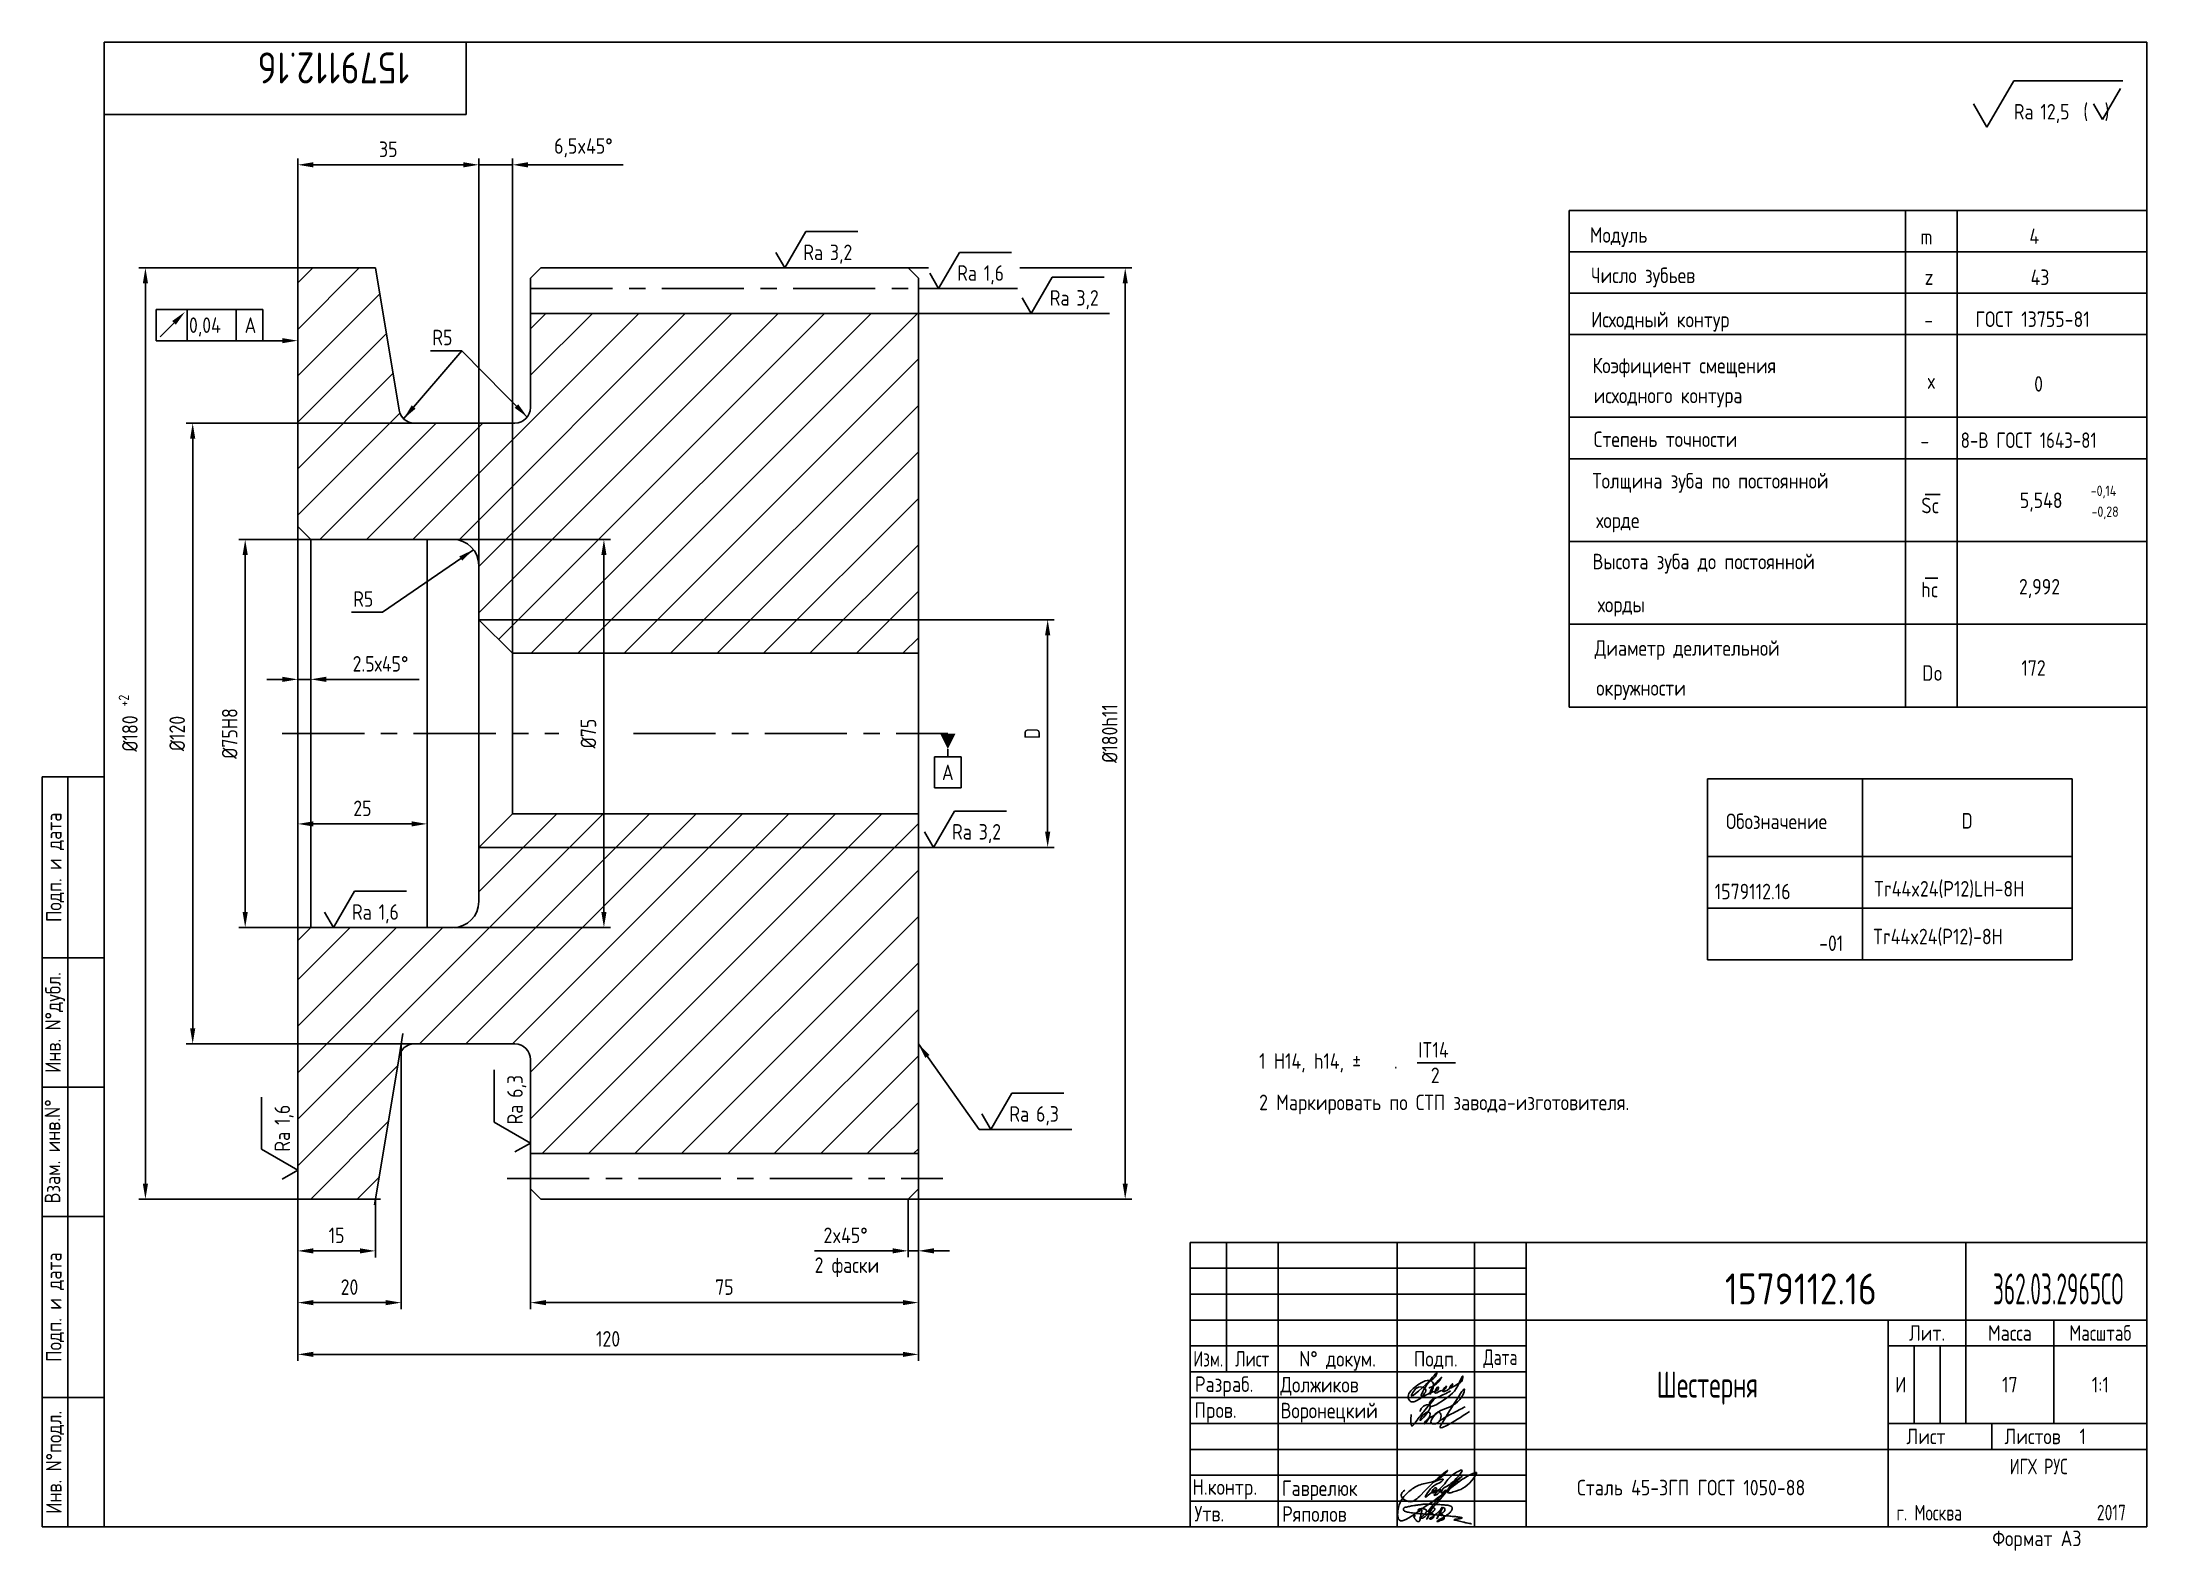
# Paper-space layout 'A3' of a CAD drawing. Header units: millimetres. Extents: x 297 to 704, y 3 to 295.
# The model-space entities are those that its viewports show. They can reach past a viewport. Long polylines and large blocks are cut down to what shows.
import ezdxf
from ezdxf.enums import TextEntityAlignment as Align

# ---------------------------------------------------------------- set-up
doc = ezdxf.new("R2010")
doc.units = ezdxf.units.MM
doc.linetypes.add('CENTER', pattern=[50.8, 31.75, -6.35, 6.35, -6.35])
for name, color, linetype in [('Bord', 1, 'Continuous'), ('Cen', 5, 'CENTER'), ('Cont', 6, 'Continuous'), ('Dim', 7, 'Continuous'), ('HATCH', 2, 'Continuous'), ('Text', 3, 'Continuous'), ('Textb', 6, 'Continuous'), ('TEXTRUS', 3, 'Continuous'), ('Vporti', 7, 'Continuous')]:
    doc.layers.add(name, color=color, linetype=linetype)
doc.layers.get('Defpoints').off()
doc.styles.add('Style1', font='romans.shx', dxfattribs={"width": 0.8})
doc.dimstyles.new('LIN1', dxfattribs={"dimtxt": 3, "dimasz": 3, "dimexe": 1.25, "dimexo": 0, "dimgap": 1.5, "dimtad": 1, "dimdec": 1, "dimdsep": 46, "dimtxsty": 'Style1', "dimcen": 2.5, "dimclrt": 3, "dimadec": 0, "dimazin": 0, "dimtfac": 1, "dimtdec": 1, "dimtmove": 0, "dimatfit": 3, "dimfxl": 1, "dimarcsym": 0})

psp = doc.layouts.new('A3')

# ---------------------------------------------------------------- texts
at = {"layer": 'Text', "style": 'Style1'}
for s, height, width, p in [('Модуль', 3, 0.8, (596.17, 256.11)), ('m', 3, 0.8, (660.1, 255.77)), ('4', 3, 0.8, (681.18, 255.87)), ('Число зубьев', 3, 0.8, (596.42, 248.31)), ('z', 3, 0.8, (660.94, 247.97)), ('43', 3, 0.8, (681.41, 247.93)), ('Исходный контур', 3, 0.8, (596.42, 239.76)), ('-', 3, 0.8, (660.85, 239.68)), ('ГОСТ 13755-81', 3, 0.8, (670.74, 239.83)), ('Коэфициент смещения', 3, 0.8, (596.67, 230.88)), ('x', 3, 0.8, (661.36, 227.86)), ('0', 3, 0.8, (682.1, 227.32)), ('исходного контура', 3, 0.8, (596.93, 225.09)), ('Степень точности', 3, 0.8, (596.93, 216.63)), ('-', 3, 0.8, (660.1, 216.29)), ('8-В ГОСТ 1643-81', 3, 0.76, (667.88, 216.44)), ('Толщина зуба по постоянной ', 3, 0.8, (596.69, 208.6)), ('5,548', 3, 0.8, (679.33, 204.83)), ('-0,14', 2, 0.8, (693.04, 207.16)), ('Sc', 3, 0.8, (660.28, 203.82)), ('-0,28', 2, 0.8, (693.2, 203.13)), ('хорде', 3, 0.8, (597.42, 200.96)), ('Высота зуба до постоянной', 3, 0.8, (596.69, 192.99)), ('hc', 3, 0.8, (660.24, 187.57)), ('2,992', 3, 0.8, (679.16, 188.12)), ('хорды', 3, 0.8, (597.72, 184.68)), ('Диаметр делительной ', 3, 0.8, (597.11, 176.27)), ('172', 3, 0.8, (679.62, 172.42)), ('Do', 3, 0.8, (660.45, 171.44)), ('окружности', 3, 0.8, (597.42, 168.57)), ('Обозначение', 3, 0.8, (622.51, 142.78)), ('D', 3, 0.8, (668.05, 142.88)), ('1579112.16', 3, 0.8, (620.33, 129.21)), ('Tr44x24(P12)LH-8H', 3, 0.8, (651.09, 129.74)), ('-01', 3, 0.8, (640.52, 119.21)), ('Tr44x24(P12)-8H', 3, 0.8, (650.9, 120.51)), ('1 H14, h14, %%P    .', 3, 0.8, (532.23, 96.45)), ('IT14', 3, 0.8, (562.98, 98.6)), ('2', 3, 0.8, (565.44, 93.68)), ('2 Маркировать по СТП завода-изготовителя.', 3, 0.8, (532.23, 88.45)), ('Воронецкий', 3, 0.8, (536.39, 28.89)), ('Гаврелюк', 3, 0.8, (536.64, 13.89)), ('Ряполов', 3, 0.8, (536.68, 8.89))]:
    psp.add_text(s, height=height, dxfattribs=dict(at, width=width)).set_placement(p)
at = {"layer": 'TEXTRUS', "style": 'Style1', "width": 0.8}
psp.add_text('Сталь 45-3ГП ГОСТ 1050-88', height=3, dxfattribs=at).set_placement((615.78, 14), align=Align.CENTER)

msp = doc.modelspace()

# ---------------------------------------------------------------- texts
at = {"layer": 'Text', "style": 'Style1', "width": 0.8}
for s, p in [('0,04', (4145.98, 861.6)), ('A', (4156.74, 861.6)), ('R5', (4193.04, 859.21)), ('R5', (4177.74, 808.66)), ('2 фаски', (4266.96, 679.92))]:
    msp.add_text(s, height=3, dxfattribs=at).set_placement(p)
msp.add_text('+2', height=2, rotation=90, dxfattribs=at).set_placement((4134.39, 789.39))

# ---------------------------------------------------------------- blocks, each defined once
blk = doc.blocks.new('A$C314368CF')
at = {"layer": 'Text'}
for q in [(7.18, 6), (1.98, 3)]:
    blk.add_line((3.72, 0), q, dxfattribs=at)
at = {"layer": 'Text', "style": 'Style1', "width": 0.8}
blk.add_text('(  )', height=3, dxfattribs=at).set_placement((0, 0))
blk = doc.blocks.new('sherISO_18')
at = {"layer": 'Cont'}
for p, q in [((-30.94, -16.46), (-25.74, -7.46)), ((-25.74, -7.46), (-4.67, -7.46)), ((-30.94, -16.46), (-33.54, -11.96))]:
    blk.add_line(p, q, dxfattribs=at)
blk.add_blockref('A$C314368CF', (-12.3, -14.96))
at = {"layer": 'Textb', "style": 'Style1', "width": 0.8}
blk.add_text('Ra', height=3, dxfattribs=at).set_placement((-25.74, -14.96))
blk.add_attdef('12,5', (-20.6, -14.96), '', height=3, dxfattribs=at)
blk = doc.blocks.new('A3')
at = {"layer": 'Bord'}
for p, q in [((230, 55), (295, 55)), ((230, 50), (295, 50)), ((230, 45), (295, 45)), ((370, 40), (370, 25)), ((375, 40), (375, 25)), ((230, 30), (295, 30)), ((230, 25), (295, 25)), ((230, 20), (295, 20)), ((230, 15), (295, 15)), ((230, 10), (295, 10))]:
    blk.add_line(p, q, dxfattribs=at)
at = {"layer": 'Cont'}
for p, q in [((415, 292), (20, 292)), ((20, 292), (20, 5)), ((90, 278), (90, 292)), ((415, 292), (415, 5)), ((20, 278), (90, 278)), ((8, 5), (8, 150)), ((8, 150), (20, 150)), ((13, 5), (13, 150)), ((8, 115), (20, 115)), ((20, 90), (8, 90)), ((20, 65), (8, 65)), ((230, 60), (415, 60)), ((415, 60), (230, 60)), ((230, 60), (230, 5)), ((237, 60), (237, 35)), ((247, 60), (247, 5)), ((270, 5), (270, 60)), ((285, 60), (285, 5)), ((295, 5), (295, 60)), ((380, 60), (380, 25)), ((295, 45), (415, 45)), ((365, 5), (365, 45)), ((397, 25), (397, 45)), ((230, 40), (295, 40)), ((415, 40), (365, 40)), ((295, 35), (230, 35)), ((20, 30), (8, 30)), ((365, 25), (415, 25)), ((385, 25), (385, 20)), ((415, 20), (295, 20)), ((20, 5), (8, 5)), ((415, 5), (20, 5))]:
    blk.add_line(p, q, dxfattribs=at)
at = {"layer": 'Text', "style": 'Style1', "width": 0.8}
for s, p in [('Подп. и дата', (10.5, 132.5)), ('Инв. N%%dдубл.', (10.5, 102.5)), ('Взам. инв.N%%d ', (10, 78.38)), ('Подп. и дата', (10.5, 47.5)), ('Инв. N%%dподл.', (10.5, 17.5))]:
    blk.add_text(s, height=3, rotation=90, dxfattribs=at).set_placement(p, align=Align.MIDDLE)
at = {"layer": 'Text', "style": 'Style1'}
for s, width, p in [('Лит.', 0.8, (372.5, 42.5)), ('Масса', 0.8, (388.5, 42.5)), ('Масштаб', 0.75, (406, 42.5)), ('Изм.', 0.7, (233.5, 37.5)), ('Лист', 0.7, (242, 37.5)), ('N%%d докум.', 0.8, (258.5, 37.5)), ('Подп.', 0.8, (277.5, 37.5)), ('Лист', 0.8, (372.27, 22.5)), ('Листов', 0.8, (392.9, 22.5))]:
    blk.add_text(s, height=3, dxfattribs=dict(at, width=width)).set_placement(p, align=Align.MIDDLE_CENTER)
at = {"layer": 'Text', "style": 'Style1', "width": 0.7}
for s, p in [('Дата', (290, 37.5)), ('ИГХ РУС', (394.09, 16.69))]:
    blk.add_text(s, height=3, dxfattribs=at).set_placement(p, align=Align.MIDDLE)
at = {"layer": 'Text', "style": 'Style1'}
for s, width, p in [('Разpаб.', 0.8, (230.92, 31.1)), ('Пpов.', 0.8, (230.84, 26.08)), ('Н.контp.', 0.8, (230.44, 11.22)), ('Утв.', 0.8, (230.84, 6.06)), ('г. Москва', 0.7, (366.58, 6.25)), ('Фоpмат А3', 0.8, (385.11, 1.29))]:
    blk.add_text(s, height=3, dxfattribs=dict(at, width=width)).set_placement(p)
for tag, p, width in [('ФИО', (249, 31), 0.8), ('И', (366.3, 31.02), 0.8), ('ФИО', (249, 26), 0.8), ('ГОСТ_СОРТАМЕНТА', (307, 14), 0.8), ('ФИО', (249, 11), 0.8), ('ФИО', (249, 6), 0.8), ('2007', (402.85, 6.29), 0.7)]:
    blk.add_attdef(tag, p, '', height=3, dxfattribs=dict(at, width=width))
at = {"layer": 'Text', "style": 'Style1', "width": 0.8}
for tag, p in [('200', (388.5, 32.5)), ('1:20', (406, 32.5))]:
    blk.add_attdef(tag, text='', height=3, dxfattribs=at).set_placement(p, align=Align.MIDDLE)
blk.add_attdef('СБОРОЧНЫЙ_ЧЕРТЕЖ', text='', height=3, dxfattribs=at).set_placement((330, 21.3), align=Align.CENTER)
for tag, p in [('1', (379, 22.5)), ('2', (402.6, 22.5))]:
    blk.add_attdef(tag, text='', height=3, dxfattribs=at).set_placement(p, align=Align.MIDDLE_CENTER)
blk.add_attdef('ЛИСТ', text='', height=3, dxfattribs=at).set_placement((295.75, 12.5), align=Align.MIDDLE_LEFT)
at = {"layer": 'Text', "style": 'Style1', "width": 0.7}
blk.add_attdef('%%OГОСТ_ТЕХ._ТРЕБОВАНИЙ', text='', height=3, dxfattribs=at).set_placement((307, 8), align=Align.BOTTOM_LEFT)
at = {"layer": 'Textb', "style": 'Style1', "width": 0.8}
blk.add_attdef('1234567', (79, 290), '', height=6, rotation=180, dxfattribs=at)
blk.add_attdef('1234567', (333.4, 48), '', height=6, dxfattribs=at)
for tag, height, p in [('123ХЯ', 6, (393.62, 48)), ('НАИМЕНОВАНИЕ', 5, (330, 30))]:
    blk.add_attdef(tag, text='', height=height, dxfattribs=at).set_placement(p, align=Align.CENTER)
blk = doc.blocks.new('A$C63F45750')
at = {"layer": 'Text'}
for points, knots in [([(3.17, 2.37), (3.12, 2.38), (3.04, 2.41), (2.94, 2.5), (2.85, 2.57), (2.79, 2.69), (2.87, 2.77), (2.99, 2.84), (3.16, 2.89), (3.36, 2.93), (3.6, 2.95), (3.82, 2.92), (4.05, 2.87), (4.25, 2.78), (4.45, 2.63), (4.46, 2.42), (4.38, 2.26), (4.28, 2.1), (4.17, 1.94), (4.03, 1.78), (3.89, 1.62), (3.75, 1.52), (3.63, 1.43), (3.49, 1.36), (3.35, 1.3), (3.24, 1.25), (3.16, 1.21), (3.12, 1.15), (3.19, 1.1), (3.27, 1.09), (3.4, 1.07), (3.55, 1.07), (3.72, 1.12), (3.92, 1.19), (4.1, 1.34), (4.26, 1.51), (4.44, 1.65), (4.59, 1.81), (4.74, 1.93), (4.84, 2.04), (4.93, 2.14), (5.07, 2.29), (5.19, 2.53), (5.28, 2.68), (5.35, 2.96), (5.23, 2.66), (5.2, 2.44), (5.04, 2.09), (4.95, 1.81), (4.86, 1.57), (4.75, 1.31), (4.67, 1.12), (4.46, 0.78), (4.62, 1.17), (4.71, 1.45), (4.88, 1.74), (5.01, 2), (5.08, 2.19), (5.19, 2.4), (5.32, 2.58), (5.4, 2.75), (5.52, 2.89), (5.65, 3.04), (5.85, 3.1), (6.02, 3.03), (6.08, 2.87), (6.03, 2.7), (5.9, 2.51), (5.7, 2.37), (5.55, 2.23), (5.4, 2.17), (5.31, 2.12), (5.12, 2.09), (5.35, 2.07), (5.48, 2), (5.64, 1.93), (5.75, 1.8), (5.85, 1.67), (5.89, 1.54), (5.89, 1.37), (5.8, 1.2), (5.63, 1.06), (5.41, 0.94), (5.23, 0.86), (5.02, 0.92), (5.13, 1.1), (5.28, 1.16), (5.44, 1.27), (5.61, 1.36), (5.74, 1.46), (5.86, 1.53), (5.95, 1.61), (6.05, 1.69), (6.15, 1.77), (6.28, 1.87), (6.46, 2.02), (6.65, 2.19), (6.83, 2.37), (6.98, 2.49), (7.11, 2.61), (7.2, 2.74), (7.32, 2.84), (7.42, 2.97), (7.48, 3.08), (7.48, 3.27), (7.34, 3.08), (7.28, 2.94), (7.18, 2.69), (7.1, 2.46), (7, 2.22), (6.93, 1.98), (6.83, 1.78), (6.73, 1.55), (6.67, 1.34), (6.6, 1.14), (6.56, 1.03), (6.39, 0.99), (6.62, 1.33), (6.75, 1.54), (6.93, 1.87), (7.05, 2.08), (7.18, 2.32), (7.33, 2.6), (7.47, 2.89), (7.6, 3.07), (7.79, 3.18), (7.95, 3.01), (8, 2.81), (7.99, 2.62), (7.94, 2.46), (7.83, 2.33), (7.69, 2.22), (7.53, 2.11), (7.37, 2.03), (7.21, 1.99), (7.11, 1.97), (6.89, 1.98), (7.07, 1.94), (7.15, 1.9), (7.27, 1.88), (7.39, 1.84), (7.52, 1.81), (7.62, 1.72), (7.7, 1.62), (7.78, 1.51), (7.83, 1.39), (7.87, 1.26), (7.88, 1.13), (7.86, 0.99), (7.75, 0.88), (7.6, 0.77), (7.4, 0.73), (7.19, 0.66), (6.97, 0.55), (6.71, 0.48), (6.57, 0.44), (6.42, 0.42), (6.52, 0.58), (6.61, 0.64), (6.81, 0.78), (7.06, 0.89), (7.33, 1.04), (7.55, 1.16), (7.7, 1.24), (7.84, 1.32), (7.99, 1.43), (8.21, 1.58), (8.48, 1.76), (8.74, 1.95), (8.97, 2.12), (9.1, 2.29), (9.23, 2.44), (9.3, 2.6), (9.37, 2.74), (9.42, 2.92), (9.45, 3.13), (9.21, 3.48), (8.67, 3.59), (8.09, 3.63), (7.57, 3.66), (7.06, 3.74), (6.57, 3.75), (6.09, 3.74), (5.67, 3.78), (5.28, 3.78), (4.96, 3.81), (4.65, 3.83), (4.31, 3.82), (3.97, 3.79), (3.61, 3.74), (3.22, 3.67), (2.86, 3.66), (2.53, 3.61), (2.18, 3.52), (1.78, 3.54), (1.38, 3.37), (0.96, 3.35), (0.58, 3.24), (0.25, 3.19), (0.03, 3.06), (-0.03, 2.83), (0.02, 2.6), (0.26, 2.38), (0.59, 2.33), (1, 2.2), (1.48, 2.15), (1.93, 2.05), (2.35, 2.02), (2.72, 2.01), (3.11, 1.94), (3.68, 1.94), (4.25, 1.83), (4.91, 1.87), (5.53, 1.76), (6.13, 1.72), (6.73, 1.71), (7.32, 1.62), (7.99, 1.55), (8.64, 1.54), (9.16, 1.46), (9.61, 1.42), (10.03, 1.4), (10.41, 1.32), (10.73, 1.29), (11.01, 1.24), (11.18, 1.23), (11.42, 1.14), (11.18, 1.06), (11.01, 1.03), (10.71, 0.98), (10.37, 0.92), (10.1, 0.91), (9.65, 0.75), (10.22, 0.67), (10.54, 0.59), (11.08, 0.47), (11.61, 0.35), (12.17, 0.15), (12.64, 0.08), (12.98, 0.03), (13.11, 0.01), (13.18, 0)], [0, 0, 0, 0, 0.153866, 0.270441, 0.388867, 0.510533, 0.592156, 0.71333, 0.90842, 1.11344, 1.349254, 1.61246, 1.782219, 2.047249, 2.291879, 2.451528, 2.651081, 2.806158, 3.017979, 3.227348, 3.462381, 3.633009, 3.75766, 3.920516, 4.080796, 4.214529, 4.291786, 4.349969, 4.397594, 4.50822, 4.594826, 4.799244, 4.954392, 5.128468, 5.437537, 5.632649, 5.842485, 6.094987, 6.293219, 6.410959, 6.551192, 6.687808, 7.022147, 7.294342, 7.425356, 7.52079, 7.946481, 8.313051, 8.59833, 8.833695, 9.090496, 9.427695, 9.601191, 9.883219, 10.093306, 10.673943, 10.798776, 10.974628, 11.287247, 11.486184, 11.648652, 11.848902, 12.027194, 12.25348, 12.40059, 12.537783, 12.716293, 12.91523, 13.208551, 13.438489, 13.549668, 13.67779, 13.77127, 13.930001, 14.029091, 14.272112, 14.434836, 14.547084, 14.739051, 14.830983, 15.061241, 15.268922, 15.500489, 15.788979, 15.879568, 16.024283, 16.221854, 16.418714, 16.593102, 16.783247, 16.91018, 17.018213, 17.135263, 17.278205, 17.430482, 17.620087, 17.979626, 18.191789, 18.388716, 18.565718, 18.714854, 18.857929, 19.039974, 19.171375, 19.283034, 19.400085, 19.618058, 19.882245, 20.150781, 20.377854, 20.649532, 20.89723, 21.042543, 21.40016, 21.557817, 21.667145, 21.752781, 21.926256, 22.412297, 22.813145, 22.961412, 23.171289, 23.607257, 23.940428, 24.110007, 24.291214, 24.48084, 24.697609, 24.904078, 25.034245, 25.218018, 25.407651, 25.573473, 25.787447, 25.930292, 26.051316, 26.18846, 26.285312, 26.406799, 26.52425, 26.630463, 26.793722, 26.898606, 27.029313, 27.171012, 27.314101, 27.419918, 27.580557, 27.709367, 27.829268, 28.024364, 28.266961, 28.41242, 28.705761, 28.989137, 29.187748, 29.233768, 29.332802, 29.529535, 29.667094, 30.039923, 30.332117, 30.61061, 30.769982, 30.856778, 31.109923, 31.313488, 31.656425, 32.066331, 32.296628, 32.49714, 32.710276, 32.891468, 33.014834, 33.177747, 33.444503, 33.618009, 34.409008, 34.914636, 35.419802, 35.95397, 36.458179, 36.88069, 37.388403, 37.738353, 38.034261, 38.353468, 38.693154, 39.037638, 39.391136, 39.787481, 40.203773, 40.488977, 40.784975, 41.26625, 41.668005, 42.070065, 42.499388, 42.869834, 43.079573, 43.213439, 43.554591, 43.717296, 44.153724, 44.506336, 45.019111, 45.587859, 45.90191, 46.270392, 46.703958, 47.093115, 47.952647, 48.44014, 49.079253, 49.808223, 50.268654, 50.851051, 51.604831, 52.298429, 52.776925, 53.1907, 53.661988, 54.042386, 54.348524, 54.616841, 54.853814, 54.983777, 55.126096, 55.333328, 55.613101, 56.008732, 56.315809, 56.59982, 56.87931, 57.399251, 57.889617, 58.432507, 59.066698, 59.660314, 59.862668, 60.07277, 60.07277, 60.07277, 60.07277]), ([(2.31, 1.53), (2.26, 1.52), (2.17, 1.51), (2.06, 1.48), (1.93, 1.38), (2.07, 1.25), (2.14, 1.11), (2.26, 0.93), (2.39, 0.72), (2.57, 0.54), (2.71, 0.44), (2.86, 0.4), (3.02, 0.43), (3.14, 0.54), (3.21, 0.79), (3.25, 1.07), (3.31, 1.4), (3.35, 1.67), (3.38, 1.92), (3.47, 2.19), (3.5, 2.43), (3.54, 2.59), (3.56, 2.64)], [0, 0, 0, 0, 0.15847, 0.269731, 0.363591, 0.555514, 0.688037, 0.848606, 1.204359, 1.433632, 1.58673, 1.729549, 1.880686, 2.057874, 2.19169, 2.63505, 2.928153, 3.184121, 3.441863, 3.696117, 4.025873, 4.178055, 4.178055, 4.178055, 4.178055])]:
    blk.add_open_spline(points, degree=3, knots=knots, dxfattribs=at)
blk = doc.blocks.new('SHERISO_04')
at = {"layer": 'Text'}
blk.add_line((4.04, 7), (14.12, 7), dxfattribs=at)
blk.add_lwpolyline([(-1.73, 3), (0, 0), (4.04, 7)], dxfattribs=at)
at = {"layer": 'Text', "style": 'Style1', "width": 0.8}
blk.add_text('Ra', height=3, dxfattribs=at).set_placement((3.58, 1.5))
blk.add_attdef('3,2', (8.73, 1.5), '', height=3, dxfattribs=at)
blk = doc.blocks.new('forma02')
at = {"layer": 'Bord'}
for p, q in [((0, -4.5), (0, -3)), ((-2.57143, -4.5), (2.57143, -4.5)), ((-2.57143, -10.5), (-2.57143, -4.5)), ((2.57143, -10.5), (2.57143, -4.5)), ((-2.57143, -10.5), (2.57143, -10.5))]:
    blk.add_line(p, q, dxfattribs=at)
blk.add_lwpolyline([(0, -3, 0, 3, 0), (0, 0, 3, 3, 0)], format="xyseb", dxfattribs=at)
at = {"layer": 'Text', "style": 'Style1', "width": 0.8}
blk.add_attdef('А', text='', height=3, dxfattribs=at).set_placement((0, -7.5), align=Align.MIDDLE)
blk = doc.blocks.new('*D6')
at = {"layer": 'Dim', "color": 0, "lineweight": -2, "transparency": 16777216}
for p, q in [((4167.02, 765.7), (4167.02, 767.95)), ((4170.02, 766.7), (4189.02, 766.7)), ((4192.02, 765.7), (4192.02, 767.95))]:
    blk.add_line(p, q, dxfattribs=at)
at = {"layer": 'Dim', "color": 0, "transparency": 16777216}
for points in [[(4170.02, 767.2), (4170.02, 766.2), (4167.02, 766.7)], [(4189.02, 767.2), (4189.02, 766.2), (4192.02, 766.7)]]:
    blk.add_solid(points, dxfattribs=at)
at = {"layer": 'Dim', "color": 3, "transparency": 16777216, "insert": (4179.52, 769.7), "char_height": 3, "attachment_point": 5, "style": 'Style1'}
blk.add_mtext('25', dxfattribs=at)
blk = doc.blocks.new('*D7')
at = {"layer": 'Dim', "color": 0, "lineweight": -2, "transparency": 16777216}
for p, q in [((4164.02, 794.64), (4161.02, 794.64)), ((4167.02, 794.83), (4167.02, 793.39)), ((4167.02, 794.64), (4169.52, 794.64)), ((4169.52, 794.64), (4169.52, 795.89)), ((4172.52, 794.64), (4190.52, 794.64))]:
    blk.add_line(p, q, dxfattribs=at)
at = {"layer": 'Dim', "color": 0, "transparency": 16777216}
for points in [[(4164.02, 795.14), (4164.02, 794.14), (4167.02, 794.64)], [(4172.52, 795.14), (4172.52, 794.14), (4169.52, 794.64)]]:
    blk.add_solid(points, dxfattribs=at)
at = {"layer": 'Dim', "color": 3, "transparency": 16777216, "insert": (4183.02, 797.64), "char_height": 3, "attachment_point": 5, "style": 'Style1'}
blk.add_mtext('2.5х45%%D', dxfattribs=at)
blk = doc.blocks.new('*D8')
at = {"layer": 'Dim', "color": 0, "lineweight": -2, "transparency": 16777216}
for p, q in [((4199.03, 894.09), (4196.03, 894.09)), ((4202.03, 883.46), (4202.03, 895.34)), ((4202.03, 894.09), (4208.52, 894.09)), ((4208.52, 799.67), (4208.52, 895.34)), ((4211.52, 894.09), (4229.92, 894.09))]:
    blk.add_line(p, q, dxfattribs=at)
at = {"layer": 'Dim', "color": 0, "transparency": 16777216}
for points in [[(4199.03, 894.59), (4199.03, 893.59), (4202.03, 894.09)], [(4211.52, 894.59), (4211.52, 893.59), (4208.52, 894.09)]]:
    blk.add_solid(points, dxfattribs=at)
at = {"layer": 'Dim', "color": 3, "transparency": 16777216, "insert": (4222.25, 897.38), "char_height": 3, "attachment_point": 5, "style": 'Style1'}
blk.add_mtext('6,5x45%%D', dxfattribs=at)
blk = doc.blocks.new('*D9')
at = {"layer": 'Dim', "color": 0, "lineweight": -2, "transparency": 16777216}
for p, q in [((4167.02, 874.17), (4167.02, 895.34)), ((4170.02, 894.09), (4199.02, 894.09)), ((4202.02, 816.68), (4202.02, 895.34))]:
    blk.add_line(p, q, dxfattribs=at)
at = {"layer": 'Dim', "color": 0, "transparency": 16777216}
for points in [[(4170.02, 894.59), (4170.02, 893.59), (4167.02, 894.09)], [(4199.02, 894.59), (4199.02, 893.59), (4202.02, 894.09)]]:
    blk.add_solid(points, dxfattribs=at)
at = {"layer": 'Dim', "color": 3, "transparency": 16777216, "insert": (4184.52, 897.09), "char_height": 3, "attachment_point": 5, "style": 'Style1'}
blk.add_mtext('35', dxfattribs=at)
blk = doc.blocks.new('*D10')
at = {"layer": 'Dim', "color": 0, "lineweight": -2, "transparency": 16777216}
for p, q in [((4287.02, 806.17), (4313.27, 806.17)), ((4312.02, 803.17), (4312.02, 765.17)), ((4287.02, 762.17), (4313.27, 762.17))]:
    blk.add_line(p, q, dxfattribs=at)
at = {"layer": 'Dim', "color": 0, "transparency": 16777216}
for points in [[(4311.52, 803.17), (4312.52, 803.17), (4312.02, 806.17)], [(4311.52, 765.17), (4312.52, 765.17), (4312.02, 762.17)]]:
    blk.add_solid(points, dxfattribs=at)
at = {"layer": 'Dim', "color": 3, "transparency": 16777216, "insert": (4309.02, 784.17), "char_height": 3, "attachment_point": 5, "rotation": 90, "style": 'Style1'}
blk.add_mtext('D', dxfattribs=at)
blk = doc.blocks.new('SHERISO_03')
at = {"layer": 'Text'}
blk.add_line((4.04, 7), (14.12, 7), dxfattribs=at)
blk.add_lwpolyline([(-1.73, 3), (0, 0), (4.04, 7)], dxfattribs=at)
at = {"layer": 'Text', "style": 'Style1', "width": 0.8}
blk.add_text('Ra', height=3, dxfattribs=at).set_placement((3.58, 1.5))
blk.add_attdef('6,3', (8.73, 1.5), '', height=3, dxfattribs=at)
blk = doc.blocks.new('*D11')
at = {"layer": 'Dim', "color": 0, "lineweight": -2, "transparency": 16777216}
for p, q in [((4287.02, 696.17), (4287.02, 682.93)), ((4285.02, 694.17), (4285.02, 682.93)), ((4282.02, 684.18), (4266.93, 684.18)), ((4287.02, 684.18), (4285.02, 684.18)), ((4290.02, 684.18), (4293.02, 684.18))]:
    blk.add_line(p, q, dxfattribs=at)
at = {"layer": 'Dim', "color": 0, "transparency": 16777216}
for points in [[(4282.02, 684.68), (4282.02, 683.68), (4285.02, 684.18)], [(4290.02, 684.68), (4290.02, 683.68), (4287.02, 684.18)]]:
    blk.add_solid(points, dxfattribs=at)
at = {"layer": 'Dim', "color": 3, "transparency": 16777216, "insert": (4272.95, 687.18), "char_height": 3, "attachment_point": 5, "style": 'Style1'}
blk.add_mtext('2x45%%D', dxfattribs=at)
blk = doc.blocks.new('*D12')
at = {"layer": 'Dim', "color": 0, "lineweight": -2, "transparency": 16777216}
for p, q in [((4212.02, 699.17), (4212.02, 672.92)), ((4287.02, 684.18), (4287.02, 672.92)), ((4215.02, 674.17), (4284.02, 674.17))]:
    blk.add_line(p, q, dxfattribs=at)
at = {"layer": 'Dim', "color": 0, "transparency": 16777216}
for points in [[(4215.02, 674.67), (4215.02, 673.67), (4212.02, 674.17)], [(4284.02, 674.67), (4284.02, 673.67), (4287.02, 674.17)]]:
    blk.add_solid(points, dxfattribs=at)
at = {"layer": 'Dim', "color": 3, "transparency": 16777216, "insert": (4249.52, 677.17), "char_height": 3, "attachment_point": 5, "style": 'Style1'}
blk.add_mtext('75', dxfattribs=at)
blk = doc.blocks.new('*D13')
at = {"layer": 'Dim', "color": 0, "lineweight": -2, "transparency": 16777216}
for p, q in [((4167.02, 694.17), (4167.02, 682.92)), ((4182.02, 694.17), (4182.02, 682.92)), ((4179.02, 684.17), (4170.02, 684.17))]:
    blk.add_line(p, q, dxfattribs=at)
at = {"layer": 'Dim', "color": 0, "transparency": 16777216}
for points in [[(4170.02, 684.67), (4170.02, 683.67), (4167.02, 684.17)], [(4179.02, 684.67), (4179.02, 683.67), (4182.02, 684.17)]]:
    blk.add_solid(points, dxfattribs=at)
at = {"layer": 'Dim', "color": 3, "transparency": 16777216, "insert": (4174.52, 687.17), "char_height": 3, "attachment_point": 5, "style": 'Style1'}
blk.add_mtext('15', dxfattribs=at)
blk = doc.blocks.new('*D14')
at = {"layer": 'Dim', "color": 0, "lineweight": -2, "transparency": 16777216}
for p, q in [((4187.02, 724.17), (4187.02, 672.92)), ((4167.02, 684.17), (4167.02, 672.92)), ((4184.02, 674.17), (4170.02, 674.17))]:
    blk.add_line(p, q, dxfattribs=at)
at = {"layer": 'Dim', "color": 0, "transparency": 16777216}
for points in [[(4170.02, 674.67), (4170.02, 673.67), (4167.02, 674.17)], [(4184.02, 674.67), (4184.02, 673.67), (4187.02, 674.17)]]:
    blk.add_solid(points, dxfattribs=at)
at = {"layer": 'Dim', "color": 3, "transparency": 16777216, "insert": (4177.02, 677.17), "char_height": 3, "attachment_point": 5, "style": 'Style1'}
blk.add_mtext('20', dxfattribs=at)
blk = doc.blocks.new('*D15')
at = {"layer": 'Dim', "color": 0, "lineweight": -2, "transparency": 16777216}
for p, q in [((4167.02, 674.17), (4167.02, 662.92)), ((4287.02, 674.17), (4287.02, 662.92)), ((4170.02, 664.17), (4284.02, 664.17))]:
    blk.add_line(p, q, dxfattribs=at)
at = {"layer": 'Dim', "color": 0, "transparency": 16777216}
for points in [[(4170.02, 664.67), (4170.02, 663.67), (4167.02, 664.17)], [(4284.02, 664.67), (4284.02, 663.67), (4287.02, 664.17)]]:
    blk.add_solid(points, dxfattribs=at)
at = {"layer": 'Dim', "color": 3, "transparency": 16777216, "insert": (4227.02, 667.17), "char_height": 3, "attachment_point": 5, "style": 'Style1'}
blk.add_mtext('120', dxfattribs=at)
blk = doc.blocks.new('*D16')
at = {"layer": 'Dim', "color": 0, "lineweight": -2, "transparency": 16777216}
for p, q in [((4197.02, 821.68), (4227.47, 821.68)), ((4226.22, 818.68), (4226.22, 749.67)), ((4197.1, 746.67), (4227.47, 746.67))]:
    blk.add_line(p, q, dxfattribs=at)
at = {"layer": 'Dim', "color": 0, "transparency": 16777216}
for points in [[(4225.72, 818.68), (4226.72, 818.68), (4226.22, 821.68)], [(4225.72, 749.67), (4226.72, 749.67), (4226.22, 746.67)]]:
    blk.add_solid(points, dxfattribs=at)
at = {"layer": 'Dim', "color": 3, "transparency": 16777216, "insert": (4223.22, 784.17), "char_height": 3, "attachment_point": 5, "rotation": 90, "style": 'Style1'}
blk.add_mtext('%%C75', dxfattribs=at)
blk = doc.blocks.new('*D17')
at = {"layer": 'Dim', "color": 0, "lineweight": -2, "transparency": 16777216}
for p, q in [((4168.02, 874.17), (4136.31, 874.17)), ((4137.56, 871.17), (4137.56, 697.17)), ((4167.02, 694.17), (4136.31, 694.17))]:
    blk.add_line(p, q, dxfattribs=at)
at = {"layer": 'Dim', "color": 0, "transparency": 16777216}
for points in [[(4137.06, 871.17), (4138.06, 871.17), (4137.56, 874.17)], [(4137.06, 697.17), (4138.06, 697.17), (4137.56, 694.17)]]:
    blk.add_solid(points, dxfattribs=at)
at = {"layer": 'Dim', "color": 3, "transparency": 16777216, "insert": (4134.56, 784.17), "char_height": 3, "attachment_point": 5, "rotation": 90, "style": 'Style1'}
blk.add_mtext('%%C180', dxfattribs=at)
blk = doc.blocks.new('*D18')
at = {"layer": 'Dim', "color": 0, "lineweight": -2, "transparency": 16777216}
for p, q in [((4188.38, 844.17), (4145.45, 844.17)), ((4146.7, 841.17), (4146.7, 727.17)), ((4188.38, 724.17), (4145.45, 724.17))]:
    blk.add_line(p, q, dxfattribs=at)
at = {"layer": 'Dim', "color": 0, "transparency": 16777216}
for points in [[(4146.2, 841.17), (4147.2, 841.17), (4146.7, 844.17)], [(4146.2, 727.17), (4147.2, 727.17), (4146.7, 724.17)]]:
    blk.add_solid(points, dxfattribs=at)
at = {"layer": 'Dim', "color": 3, "transparency": 16777216, "insert": (4143.7, 784.17), "char_height": 3, "attachment_point": 5, "rotation": 90, "style": 'Style1'}
blk.add_mtext('%%C120', dxfattribs=at)
blk = doc.blocks.new('*D19')
at = {"layer": 'Dim', "color": 0, "lineweight": -2, "transparency": 16777216}
for p, q in [((4169.52, 821.68), (4155.6, 821.68)), ((4156.85, 818.68), (4156.85, 749.67)), ((4169.52, 746.67), (4155.6, 746.67))]:
    blk.add_line(p, q, dxfattribs=at)
at = {"layer": 'Dim', "color": 0, "transparency": 16777216}
for points in [[(4156.35, 818.68), (4157.35, 818.68), (4156.85, 821.68)], [(4156.35, 749.67), (4157.35, 749.67), (4156.85, 746.67)]]:
    blk.add_solid(points, dxfattribs=at)
at = {"layer": 'Dim', "color": 3, "transparency": 16777216, "insert": (4153.85, 784.17), "char_height": 3, "attachment_point": 5, "rotation": 90, "style": 'Style1'}
blk.add_mtext('%%C75H8', dxfattribs=at)
blk = doc.blocks.new('*D20')
at = {"layer": 'Dim', "color": 0, "lineweight": -2, "transparency": 16777216}
for p, q in [((4306.62, 874.17), (4328.27, 874.17)), ((4327.02, 871.17), (4327.02, 697.17)), ((4285.02, 694.17), (4328.27, 694.17))]:
    blk.add_line(p, q, dxfattribs=at)
at = {"layer": 'Dim', "color": 0, "transparency": 16777216}
for points in [[(4326.52, 871.17), (4327.52, 871.17), (4327.02, 874.17)], [(4326.52, 697.17), (4327.52, 697.17), (4327.02, 694.17)]]:
    blk.add_solid(points, dxfattribs=at)
at = {"layer": 'Dim', "color": 3, "transparency": 16777216, "insert": (4324.02, 784.17), "char_height": 3, "attachment_point": 5, "rotation": 90, "style": 'Style1'}
blk.add_mtext('%%c180h11', dxfattribs=at)

# ---------------------------------------------------------------- dimensions: what is measured, and where the dimension line sits
at = {"layer": 'Dim'}
for base, p1, p2, picture, middle in [((4202.02, 894.09), (4167.02, 874.17), (4202.02, 816.68), '*D9', (4184.52, 897.09)), ((4192.02, 766.7), (4167.02, 765.7), (4192.02, 765.7), '*D6', (4179.52, 769.7)), ((4167.02, 674.17), (4187.02, 724.17), (4167.02, 684.17), '*D14', (4177.02, 677.17)), ((4287.02, 674.17), (4212.02, 699.17), (4287.02, 684.18), '*D12', (4249.52, 677.17)), ((4167.02, 684.17), (4182.02, 694.17), (4167.02, 694.17), '*D13', (4174.52, 687.17)), ((4287.02, 664.17), (4167.02, 674.17), (4287.02, 674.17), '*D15', (4227.02, 667.17))]:
    dim = msp.add_linear_dim(base=base, p1=p1, p2=p2, dimstyle='LIN1', dxfattribs=at)
    dim.commit()
    dim.dimension.update_dxf_attribs({"geometry": picture, "text_midpoint": middle})
dim = msp.add_linear_dim(base=(4202.03, 894.09), p1=(4208.52, 799.67), p2=(4202.03, 883.46), text='6,5x45%%D', dimstyle='LIN1', dxfattribs=at)
dim.commit()
dim.dimension.update_dxf_attribs({"geometry": '*D8', "text_midpoint": (4222.25, 894.09), "dimtype": 160})
for base, p1, p2, angle, text, picture, middle in [((4137.56, 694.17), (4168.02, 874.17), (4167.02, 694.17), 90, '%%C<>', '*D17', (4137.56, 784.17)), ((4146.7, 724.17), (4188.38, 844.17), (4188.38, 724.17), 90, '%%C<>', '*D18', (4146.7, 784.17)), ((4287.02, 684.18), (4285.02, 694.17), (4287.02, 696.17), 180, '<>x45%%D', '*D11', (4272.95, 684.18))]:
    dim = msp.add_linear_dim(base=base, p1=p1, p2=p2, angle=angle, text=text, dimstyle='LIN1', dxfattribs=at)
    dim.commit()
    dim.dimension.update_dxf_attribs({"geometry": picture, "text_midpoint": middle, "dimtype": 160})
for base, p1, p2, text, picture, middle in [((4327.02, 694.17), (4306.62, 874.17), (4285.02, 694.17), '%%c<>h11', '*D20', (4324.02, 784.17)), ((4156.85, 746.67), (4169.52, 821.68), (4169.52, 746.67), '%%C<>H8', '*D19', (4153.85, 784.17)), ((4226.22, 746.67), (4197.02, 821.68), (4197.1, 746.67), '%%C<>', '*D16', (4223.22, 784.17)), ((4312.02, 762.17), (4287.02, 806.17), (4287.02, 762.17), 'D', '*D10', (4309.02, 784.17))]:
    dim = msp.add_linear_dim(base=base, p1=p1, p2=p2, angle=90, text=text, dimstyle='LIN1', dxfattribs=at)
    dim.commit()
    dim.dimension.update_dxf_attribs({"geometry": picture, "text_midpoint": middle})
dim = msp.add_linear_dim(base=(4169.52, 794.64), p1=(4167.02, 794.83), p2=(4169.52, 794.64), dimstyle='LIN1', override={"dimpost": 'х45%%D'}, dxfattribs=at)
dim.commit()
dim.dimension.update_dxf_attribs({"geometry": '*D7', "text_midpoint": (4183.02, 797.64)})

# ---------------------------------------------------------------- hatches: boundary and pattern name
at = {"layer": 'HATCH'}
h = msp.add_hatch(dxfattribs=at)
h.set_pattern_fill('ANSI31', color=256, scale=2, style=0)
h.paths.add_polyline_path([(4167.02, 824.18), (4169.52, 821.68), (4197.02, 821.68, -0.414214), (4202.02, 816.68), (4202.02, 806.17), (4287.02, 806.17), (4287.02, 865.37), (4212.02, 865.37), (4212.02, 847.17, -0.414214), (4209.02, 844.17), (4189.56, 844.17, -0.366629), (4186.6, 846.68), (4182.02, 874.17), (4167.02, 874.17)])
h.paths.add_polyline_path([(4287.02, 702.97), (4287.02, 762.17), (4202.02, 762.17), (4202.02, 751.67, -0.414214), (4197.02, 746.67), (4169.52, 746.67), (4167.02, 744.17), (4167.02, 694.17), (4182.02, 694.17), (4186.6, 721.67), (4187.02, 724.17), (4189.56, 724.17), (4209.02, 724.17, -0.414214), (4212.02, 721.17), (4212.02, 702.97)])
h.paths.add_polyline_path([(4208.52, 768.67), (4202.02, 762.17), (4287.02, 762.17), (4287.02, 768.67)])
h.paths.add_polyline_path([(4287.02, 799.67), (4287.02, 806.17), (4202.02, 806.17), (4208.52, 799.67)])

# ---------------------------------------------------------------- linework, layer by layer
at = {"layer": 'Bord'}
for p, q in [((4139.62, 860.1), (4139.62, 866.1)), ((4139.62, 866.1), (4160.25, 866.1)), ((4145.62, 860.1), (4145.62, 866.1)), ((4155.1, 860.1), (4155.1, 866.1)), ((4160.25, 860.1), (4160.25, 866.1)), ((4139.62, 860.1), (4160.25, 860.1)), ((4164.02, 860.1), (4160.23, 860.1)), ((4192.02, 746.67), (4192.02, 821.68)), ((4287.02, 806.17), (4202.02, 806.17)), ((4287.02, 762.17), (4202.02, 762.17)), ((4186.6, 721.67), (4187.36, 726.19)), ((4189.56, 724.17), (4183.8, 724.17)), ((4181.84, 693.07), (4182.02, 694.17)), ((4182.02, 694.17), (4183, 694.17))]:
    msp.add_line(p, q, dxfattribs=at)
msp.add_lwpolyline([(4167.02, 860.1, 0, 1, 0), (4164.02, 860.1, 1, 1, 0)], format="xyseb", dxfattribs=at)
at = {"layer": 'Cen', "ltscale": 0.5}
for p, q in [((4212.02, 870.17), (4287.02, 870.17)), ((4164.02, 784.17), (4217.5, 784.17)), ((4231.93, 784.17), (4292.71, 784.17)), ((4207.52, 698.17), (4291.77, 698.17))]:
    msp.add_line(p, q, dxfattribs=at)
at = {"layer": 'Cont'}
for p, q in [((4167.02, 874.17), (4182.02, 874.17)), ((4167.02, 874.17), (4167.02, 784.17)), ((4182.02, 874.17), (4186.6, 846.68)), ((4212.02, 872.17), (4214.02, 874.17)), ((4212.02, 872.17), (4212.02, 847.17)), ((4214.02, 874.17), (4285.02, 874.17)), ((4287.02, 872.17), (4285.02, 874.17)), ((4287.02, 872.17), (4287.02, 784.17)), ((4212.02, 865.37), (4287.02, 865.37)), ((4188.38, 844.17), (4209.02, 844.17)), ((4167.02, 824.18), (4169.52, 821.68)), ((4169.52, 821.68), (4197.02, 821.68)), ((4169.52, 821.68), (4169.52, 746.67)), ((4202.02, 816.68), (4202.02, 784.17)), ((4202.02, 806.17), (4208.52, 799.67)), ((4208.52, 799.67), (4208.52, 768.67)), ((4208.52, 799.67), (4287.02, 799.67)), ((4167.02, 694.17), (4167.02, 784.17)), ((4202.02, 784.17), (4202.02, 751.67)), ((4287.02, 696.17), (4287.02, 784.17)), ((4208.52, 768.67), (4202.02, 762.17)), ((4208.52, 768.67), (4287.02, 768.67)), ((4169.52, 746.67), (4167.02, 744.17)), ((4169.52, 746.67), (4197.02, 746.67)), ((4182.02, 694.17), (4186.6, 721.67)), ((4189.56, 724.17), (4209.02, 724.17)), ((4212.02, 696.17), (4212.02, 721.17)), ((4212.02, 702.97), (4287.02, 702.97)), ((4212.02, 696.17), (4214.02, 694.17)), ((4285.02, 694.17), (4287.02, 696.17)), ((4167.02, 694.17), (4182.02, 694.17)), ((4214.02, 694.17), (4285.02, 694.17)), ((4217.02, 694.17), (4282.02, 694.17))]:
    msp.add_line(p, q, dxfattribs=at)
for centre, radius, start, end in [((4189.56, 847.17), 3, 189.4623, 270), ((4209.02, 847.17), 3, 270, 0), ((4197.02, 816.68), 5, 0, 90), ((4197.02, 751.67), 5, 270, 0), ((4189.56, 721.17), 3, 90, 170.5377), ((4209.02, 721.17), 3, 0, 90)]:
    msp.add_arc(centre, radius, start, end, dxfattribs=at)
at = {"layer": 'Dim', "color": 0, "linetype": 'ByBlock'}
msp.add_line((4285.02, 874.17), (4288.97, 874.17), dxfattribs=at)
at = {"layer": 'Dim'}
for p, q in [((4287.02, 870.17), (4306.18, 870.17)), ((4287.02, 865.37), (4324.01, 865.37))]:
    msp.add_line(p, q, dxfattribs=at)
at = {"layer": 'Text'}
msp.add_line((4143.09, 863.54), (4140.41, 860.86), dxfattribs=at)
msp.add_lwpolyline([(4145.21, 865.66, 0, 1, 0), (4143.09, 863.54, 1, 1, 0)], format="xyseb", dxfattribs=at)

# ---------------------------------------------------------------- block references
at = {"layer": 'Dim'}
for name, p, values in [('SHERISO_04', (4261.19, 874.17), {'3,2': '3,2'}), ('SHERISO_04', (4290.94, 870.17), {'3,2': '1,6'}), ('SHERISO_04', (4308.85, 865.37), {'3,2': '3,2'}), ('forma02', (4292.71, 784.17), {'А': 'А'}), ('SHERISO_04', (4289.96, 762.17), {'3,2': '3,2'}), ('SHERISO_04', (4173.92, 746.67), {'3,2': '1,6'}), ('SHERISO_03', (4301.04, 707.64), {'6,3': '6,3'})]:
    msp.add_blockref(name, p, dxfattribs=at).add_auto_attribs(values)
at = {"layer": 'Dim', "rotation": 90}
for p, values in [((4212.02, 705.02), {'6,3': '6,3'}), ((4167.02, 699.78), {'6,3': '1,6'})]:
    msp.add_blockref('SHERISO_03', p, dxfattribs=at).add_auto_attribs(values)

msp.set_redraw_order([(e.dxf.handle, doc.entitydb.next_handle()) for e in msp.query("TEXT MTEXT ATTDEF DIMENSION ARC_DIMENSION")])  # texts and dimensions are drawn at this point

# ---------------------------------------------------------------- leaders
at = {"layer": 'Dim'}
for points in [[(4187.48, 845.01), (4198.74, 858.16)], [(4211.4, 845.34), (4198.74, 858.16), (4192.71, 858.16)], [(4201, 819.7), (4183.43, 807.61), (4177.4, 807.61)], [(4287.02, 724.19), (4298.77, 707.64), (4316.7, 707.64)]]:
    msp.add_leader(points, dimstyle='LIN1', dxfattribs=at)

# ---------------------------------------------------------------- linework, layer by layer
at = {"layer": 'Cont'}
for p, q in [((592.2, 262.37), (592.2, 166.37)), ((703.9, 262.37), (592.2, 262.37)), ((657.2, 262.37), (657.2, 166.37)), ((667.2, 262.37), (667.2, 166.37)), ((703.9, 254.37), (592.2, 254.37)), ((703.9, 246.37), (592.2, 246.37)), ((703.9, 238.37), (592.2, 238.37)), ((703.9, 222.37), (592.2, 222.37)), ((703.9, 214.37), (592.2, 214.37)), ((703.9, 198.37), (592.2, 198.37)), ((703.9, 182.37), (592.2, 182.37)), ((703.9, 166.37), (592.2, 166.37)), ((618.92, 152.48), (689.47, 152.48)), ((618.92, 117.48), (618.92, 152.48)), ((648.92, 117.48), (648.92, 152.48)), ((689.47, 152.48), (689.47, 117.48)), ((689.47, 137.48), (618.92, 137.48)), ((689.47, 127.48), (618.92, 127.48)), ((689.47, 117.48), (618.92, 117.48))]:
    psp.add_line(p, q, dxfattribs=at)
at = {"layer": 'Text'}
for p, q in [((661.05, 207.44), (663.91, 207.44)), ((661.04, 191.28), (663.47, 191.28)), ((562.81, 97.57), (570.18, 97.57))]:
    psp.add_line(p, q, dxfattribs=at)
for points, knots in [([(569.24, 34.18), (568.48, 33.77), (567.17, 33.04), (565.29, 32.46), (564.97, 30.53), (569.9, 33.63), (570.23, 34.24), (571.64, 37.26), (571.61, 35.83), (570.73, 35.7), (568.54, 34.23), (569.85, 35.98), (569.32, 34.47), (566.8, 33.36), (568.68, 35.53), (568.14, 34.33), (567.41, 34.36), (565.55, 33.12), (566.89, 35.38), (567, 34.28), (565.1, 33.84), (563.83, 33.01), (561.68, 31.66), (560.63, 33.39), (562.14, 34.81), (563.54, 35.77), (564.82, 36.41), (565.79, 36), (566.2, 35.01), (564.89, 32.69), (565.59, 34.98), (566.2, 35.43), (567.84, 37.24), (566.85, 35.79), (566.12, 35.25), (565.32, 34.85), (565.07, 34.73)], [0, 0, 0, 0, 2.703743, 4.672825, 5.02799, 7.955933, 13.437489, 13.883188, 14.189441, 16.413959, 17.478513, 18.47964, 18.959294, 20.910841, 22.003091, 22.470554, 23.533771, 24.710748, 26.01626, 26.201331, 27.488187, 30.382065, 32.258784, 33.069724, 35.439902, 37.010787, 38.612861, 39.32109, 39.818865, 41.83144, 42.782113, 44.494961, 45.867914, 46.467245, 48.290622, 49.101188, 49.101188, 49.101188, 49.101188]), ([(563.59, 33.4), (564.01, 34.32), (564.55, 35.5), (566.82, 38.07), (566.37, 36.9), (564.86, 35.87), (560.66, 31.76), (562.31, 34.51), (563.29, 35.19), (564.85, 34.5), (564.21, 33.69), (563.69, 33), (563.53, 33.27), (563.57, 33.35), (563.59, 33.4)], [0, 0, 0, 0, 4.062617, 5.226919, 5.800291, 6.663227, 11.774431, 12.938639, 14.11351, 15.354081, 16.396133, 16.918576, 17.03251, 17.182794, 17.182794, 17.182794, 17.182794]), ([(561.64, 29.65), (561.59, 29.2), (561.53, 28.54), (561.69, 27), (563.02, 28.9), (564.15, 30.33), (565.53, 31.94), (566.34, 32.88)], [0, 0, 0, 0, 1.523947, 2.237958, 3.351836, 5.856423, 9.374056, 9.374056, 9.374056, 9.374056]), ([(563.32, 30.21), (563.48, 30.59), (563.8, 31.34), (566.3, 31.9), (564.5, 29.45), (562.98, 28.11), (564.03, 30.11), (566.17, 30.18), (563.7, 26.88), (564.76, 29.09), (565.93, 28.99), (566.9, 30.49), (567.74, 29.11), (566.91, 27.78), (564.87, 27.77), (566.45, 30.18), (568.86, 30.85), (571.23, 32.13), (572.72, 36.56), (568.94, 30.03), (566.28, 25.89), (569.74, 28.16), (572.89, 30.21)], [0, 0, 0, 0, 1.213353, 2.399709, 5.497648, 5.861317, 7.611627, 8.43806, 10.837371, 11.583123, 13.461301, 14.534506, 15.162086, 17.217848, 17.944717, 20.123775, 21.948027, 26.460707, 27.144718, 34.52243, 35.159468, 41.304292, 41.304292, 41.304292, 41.304292]), ([(572.06, 31.1), (571.29, 30.71), (569.58, 29.84), (567.91, 28.89), (566.99, 28.36)], [0, 0, 0, 0, 2.587978, 5.77327, 5.77327, 5.77327, 5.77327]), ([(560.38, 15.02), (560.04, 14.72), (559.16, 13.91), (561.55, 12.05), (564.68, 15.3), (566.17, 16.92), (569.06, 19.14), (567.16, 17.06), (565.75, 16.54), (563.06, 16.15), (560.75, 14.49), (559.02, 12.45), (558.87, 7.93), (565.03, 12.3), (568.78, 14.91), (572.06, 17.61), (574.74, 18.74), (572.41, 15.4), (571.12, 15.09), (567.81, 14.03), (570.08, 16.46), (572.15, 18.18), (569.46, 16.37), (568.35, 14.27), (563.57, 9.15), (566.17, 12.63), (569.29, 15.85), (567.16, 14.05), (567.71, 15.37), (568.87, 15.9), (570.05, 16.76), (572.31, 19.61), (568.69, 17.5), (568.39, 16.19), (565.35, 13.59), (566.97, 14.28), (567.57, 15.51), (566.51, 14.73), (565.21, 14.2), (566.27, 15.85), (566.62, 15.13), (565.55, 14.67), (563.75, 12.92), (565.24, 15.15), (566.15, 16.11), (567.31, 16.43), (568.26, 17.46), (567.01, 16.98), (565.97, 16.58)], [0, 0, 0, 0, 1.17994, 3.087717, 5.863103, 12.338328, 12.854096, 14.088578, 16.834551, 19.302558, 21.570562, 25.210018, 27.650956, 31.348291, 40.129863, 44.562748, 45.223917, 46.979401, 51.214655, 52.099288, 55.323111, 56.227801, 58.471865, 60.028126, 65.752911, 68.466223, 71.038525, 71.934922, 72.780229, 73.495807, 76.028152, 77.999346, 80.11892, 83.1954, 85.334448, 86.270878, 87.060466, 88.110212, 88.803314, 89.989889, 90.197567, 90.706974, 92.884587, 94.19917, 96.055742, 97.375783, 97.753899, 99.636325, 99.636325, 99.636325, 99.636325])]:
    psp.add_open_spline(points, degree=3, knots=knots, dxfattribs=at)

# ---------------------------------------------------------------- block references
ref = psp.add_blockref('A3', (288.9, 2.89))
ref.add_attrib('ФИО', 'Должиков', (536.35, 33.89), dxfattribs={"layer": 'Text', "height": 3, "style": 'Style1', "width": 0.8})
ref.add_attrib('123ХЯ', '362.03.2965СО', dxfattribs={"layer": 'Textb', "height": 6, "style": 'Style1', "width": 0.48}).set_placement((686.76, 50.89), align=Align.CENTER)
ref.add_attrib('1234567', '1579112.16', (622.3, 50.89), dxfattribs={"layer": 'Textb', "height": 6, "style": 'Style1', "width": 0.8})
ref.add_attrib('НАИМЕНОВАНИЕ', 'Шестерня', dxfattribs={"layer": 'Textb', "height": 5, "style": 'Style1', "width": 0.65}).set_placement((618.9, 32.89), align=Align.CENTER)
ref.add_attrib('И', 'И', (655.2, 33.9), dxfattribs={"layer": 'Text', "height": 3, "style": 'Style1', "width": 0.8})
ref.add_attrib('200', '17', dxfattribs={"layer": 'Text', "height": 3, "style": 'Style1', "width": 0.8}).set_placement((677.4, 35.39), align=Align.MIDDLE)
ref.add_attrib('1:20', '1:1', dxfattribs={"layer": 'Text', "height": 3, "style": 'Style1', "width": 0.8}).set_placement((694.9, 35.39), align=Align.MIDDLE)
ref.add_attrib('2', '1', dxfattribs={"layer": 'Text', "height": 3, "style": 'Style1', "width": 0.8}).set_placement((691.5, 25.39), align=Align.MIDDLE_CENTER)
ref.add_attrib('2007', '2017', (694.23, 9.17), dxfattribs={"layer": 'Text', "height": 3, "style": 'Style1', "width": 0.7})
ref.add_attrib('1234567', '1579112.16', (367.9, 292.89), dxfattribs={"layer": 'Textb', "height": 6, "rotation": 180, "style": 'Style1', "width": 0.8})
at = {"layer": 'Cont'}
psp.add_blockref('A$C63F45750', (560.15, 8.5), dxfattribs=at)
at = {"layer": 'Vporti'}
psp.add_blockref('sherISO_18', (703.9, 294.89), dxfattribs=at).add_auto_attribs({'12,5': '12,5'})

psp.set_redraw_order([(e.dxf.handle, doc.entitydb.next_handle()) for e in psp.query("TEXT MTEXT ATTDEF DIMENSION ARC_DIMENSION")])  # texts and dimensions are drawn at this point

# ---------------------------------------------------------------- viewports
at = {"layer": 'Defpoints'}
psp.add_viewport(center=(406.35, 157.65), size=(210, 248), view_center_point=(4227.03, 780.57), view_height=248, dxfattribs=at)

doc.saveas('drawing.dxf')
